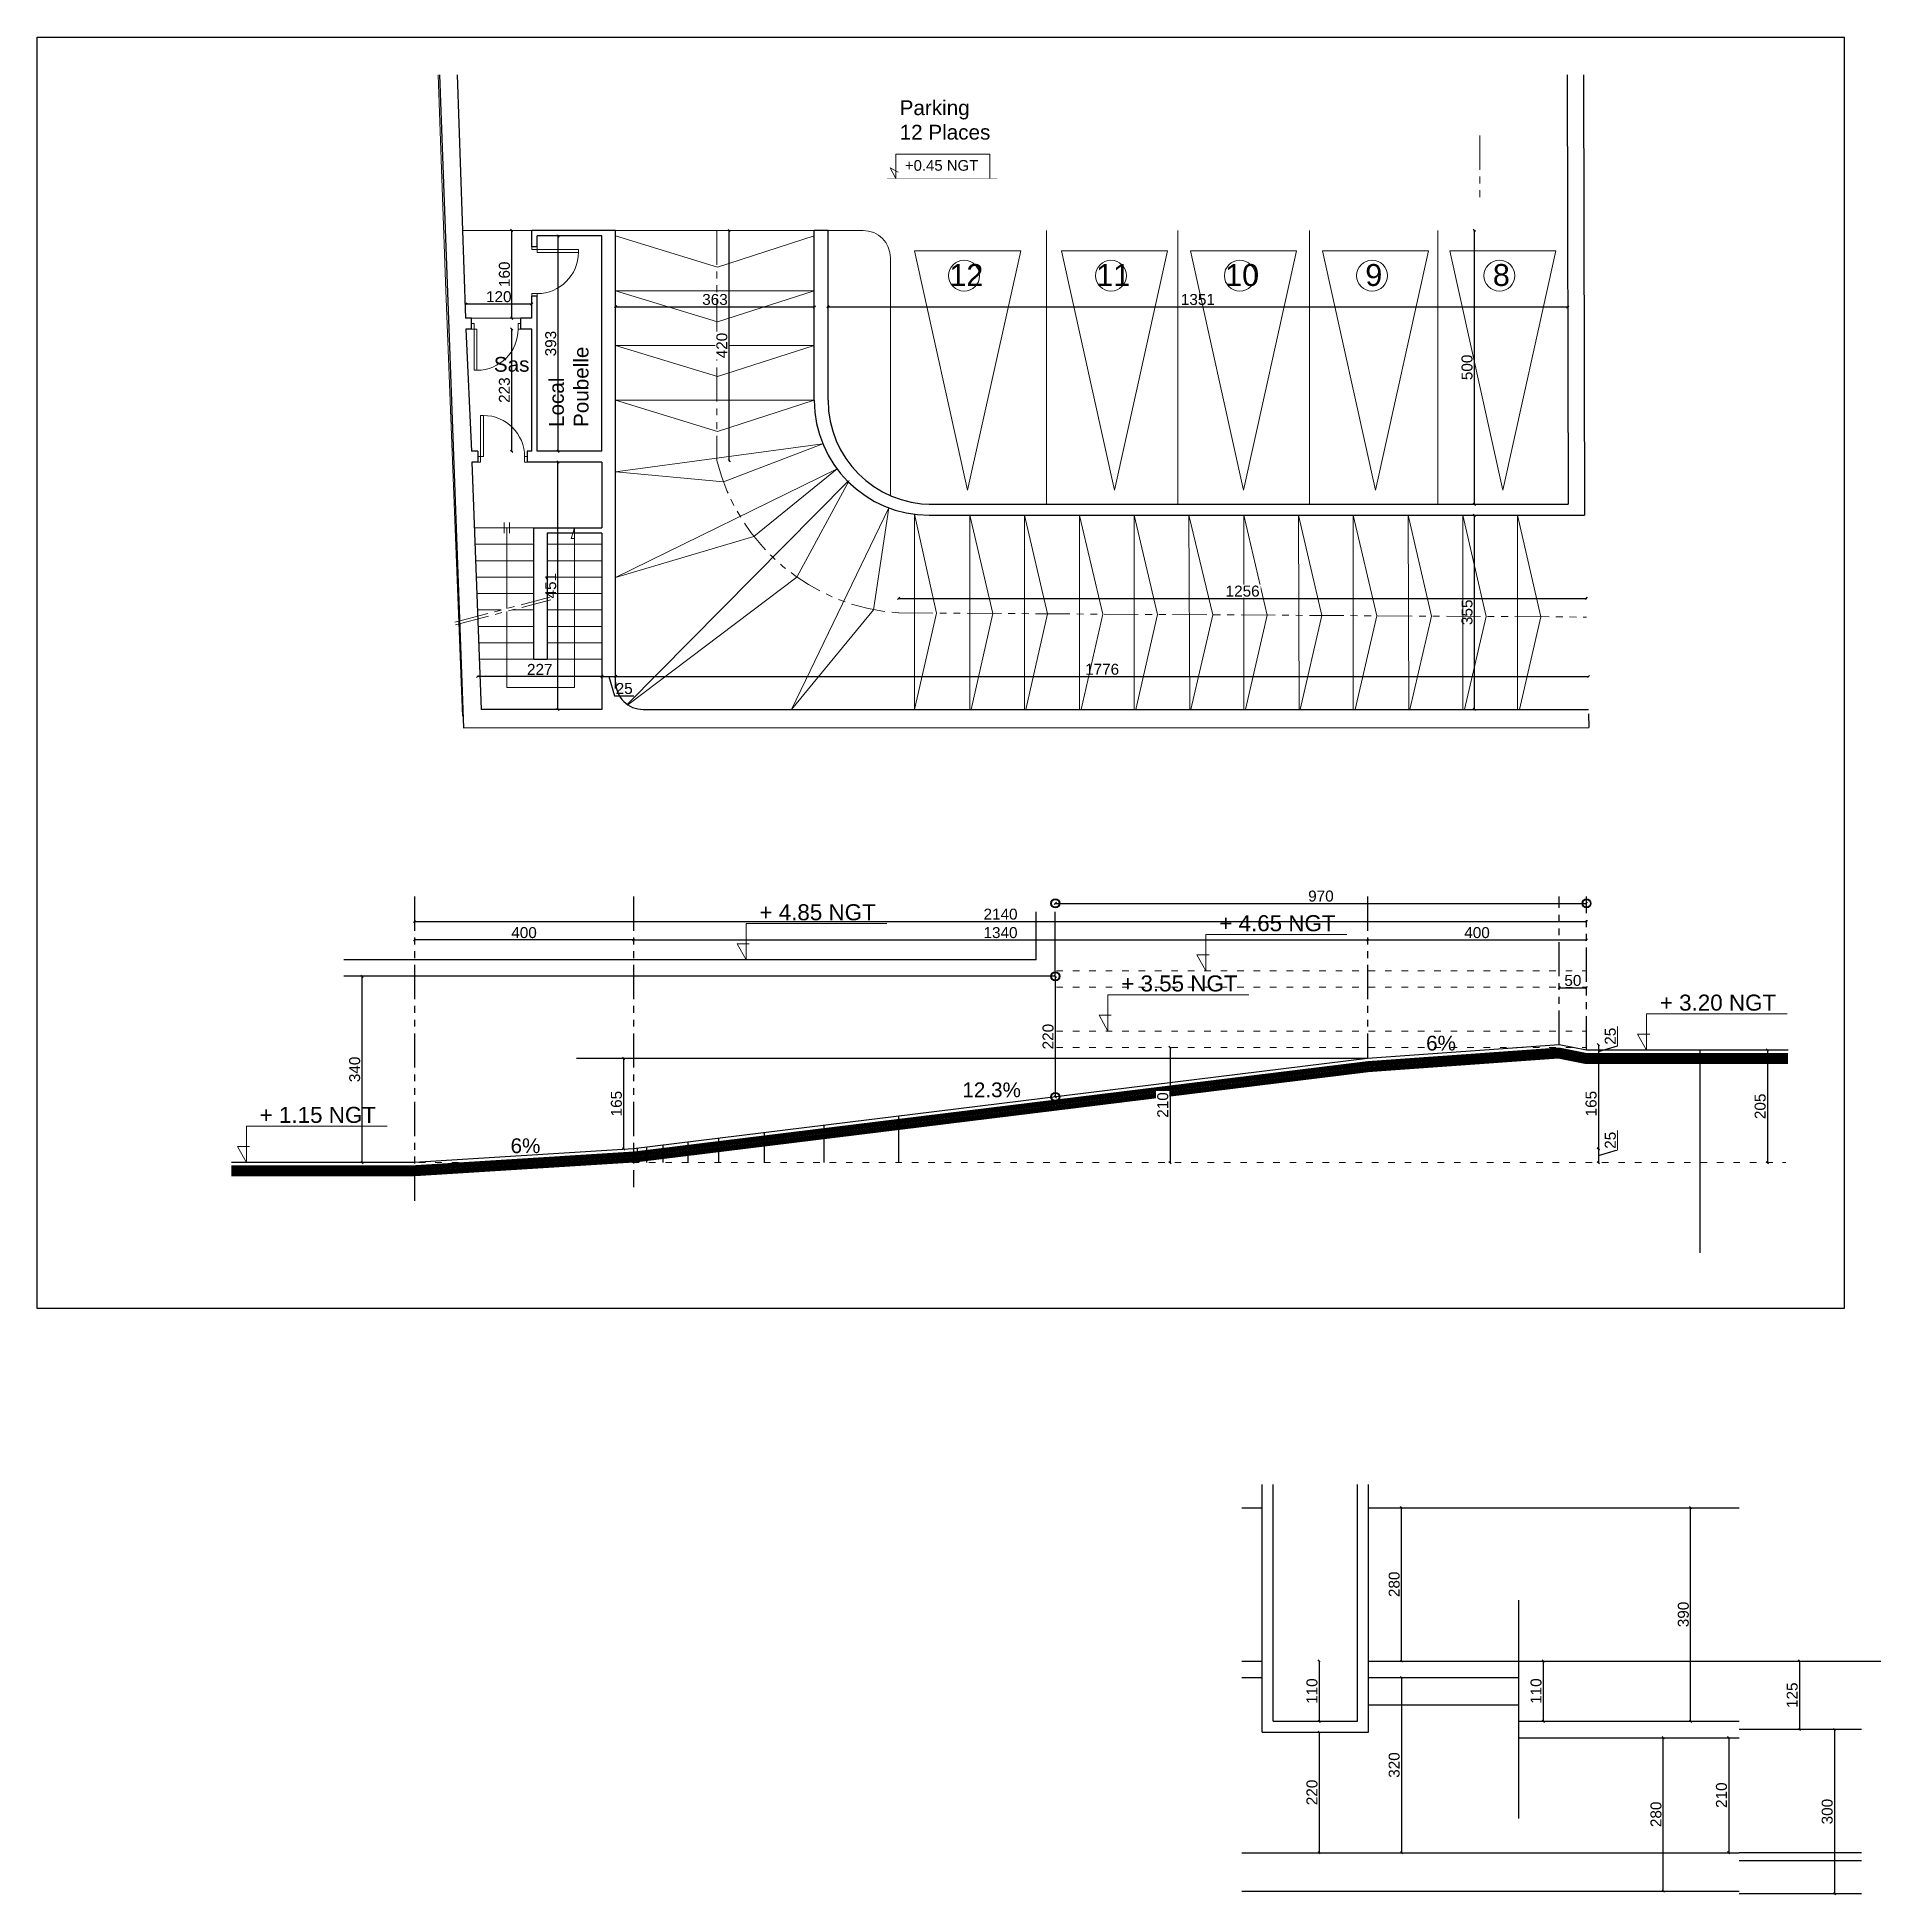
# Model space of a CAD drawing. Header units: millimetres. Extents: x 2804 to 3317, y 6834 to 7064.
# Drawn here: x 2933.82 to 2967.48, y 6837.51 to 6871.43 of the extents above; entities that cross this region are included whole.
import ezdxf

# ---------------------------------------------------------------- set-up
doc = ezdxf.new("R2010")
doc.units = ezdxf.units.MM
doc.header["$PDMODE"] = 1
doc.linetypes.add('ACAD_ISO03W100', pattern=[30, 12, -18])
doc.linetypes.add('PHANTOM2', pattern=[1.25, 0.625, -0.125, 0.125, -0.125, 0.125, -0.125])
for name, color, linetype, lineweight in [('cotation', 3, 'Continuous', 30), ('Murs', 11, 'Continuous', 40), ('PORT-FEN', 2, 'Continuous', 0), ('structure grt', 150, 'Continuous', 0), ('texte', 3, 'Continuous', 9), ('zin fin', 6, 'Continuous', 9), ('Zin inter', 80, 'ACAD_ISO03W100', 5), ('zin menuiserie', 150, 'Continuous', 5), ('Zin mur', 30, 'Continuous', 30)]:
    doc.layers.add(name, color=color, linetype=linetype, lineweight=lineweight)
doc.layers.add('zin texte', color=33, linetype='Continuous')
doc.styles.add('ARIAL', font='arial.ttf')
doc.styles.get("Standard").update_dxf_attribs({"font": 'arial.ttf'})
doc.dimstyles.new('cotation 100', dxfattribs={"dimtxt": 0.2, "dimasz": 0.04, "dimexe": 0, "dimexo": 0, "dimgap": 0.03, "dimtad": 1, "dimdec": 0, "dimlfac": 100, "dimdsep": 46, "dimtxsty": 'ARIAL', "dimblk": 'OBLIQUE', "dimcen": 0.09, "dimse1": 1, "dimse2": 1, "dimclrd": 256, "dimclre": 256, "dimclrt": 256, "dimadec": 3, "dimazin": 2, "dimtfac": 1, "dimtdec": 0, "dimtofl": 0, "dimtmove": 1, "dimatfit": 3, "dimfxl": 0, "dimtolj": 1, "dimtzin": 0, "dimlwd": -1, "dimlwe": -1, "dimarcsym": 0})

msp = doc.modelspace()

# ---------------------------------------------------------------- texts
at = {"layer": 'structure grt', "ltscale": 0.5, "attachment_point": 1}
for s, insert, char_height, width in [('{\\C1;+0.45 NGT}', (2949.662, 6869.187), 0.195, 13.74632), ('{\\C1;+ 3.20 NGT}', (2963.446, 6853.948), 0.2925, 20.61948), ('{\\C1;+ 1.15 NGT}', (2937.882, 6851.898), 0.2925, 20.61948)]:
    msp.add_mtext(s, dxfattribs=dict(at, insert=insert, char_height=char_height, width=width))
at = {"layer": 'zin fin', "char_height": 0.4, "attachment_point": 1}
for s, insert in [('12', (2950.473, 6867.288)), ('11', (2953.154, 6867.288)), ('10', (2955.508, 6867.288)), ('9', (2958.068, 6867.288)), ('8', (2960.397, 6867.288))]:
    msp.add_mtext_dynamic_manual_height_columns(s, width=1.39188, gutter_width=12.5, heights=[0], dxfattribs=dict(at, insert=insert))
at = {"layer": 'zin texte', "char_height": 0.27, "attachment_point": 1}
for s, insert in [('Parking', (2949.566, 6870.278)), ('12 Places', (2949.566, 6869.831)), ('Sas', (2942.157, 6865.592))]:
    msp.add_mtext_dynamic_manual_height_columns(s, width=34.10317, gutter_width=12.5, heights=[0], dxfattribs=dict(at, insert=insert))
at = {"layer": 'zin texte', "insert": (2943.165, 6864.313), "char_height": 0.27, "attachment_point": 1, "rotation": 90}
msp.add_mtext_dynamic_manual_height_columns('Local \\PPoubelle', width=34.10317, gutter_width=12.5, heights=[0], dxfattribs=at)

# ---------------------------------------------------------------- blocks, each defined once
blk = doc.blocks.new('_Oblique')
at = {"color": 0, "linetype": 'ByBlock', "lineweight": -2}
blk.add_line((-0.5, -0.5), (0.5, 0.5), dxfattribs=at)
blk = doc.blocks.new('*D544')
at = {"layer": 'cotation', "transparency": 16777216}
blk.add_line((2940.708, 6855.284), (2962.108, 6855.284), dxfattribs=at)
at = {"layer": 'Defpoints', "color": 0, "transparency": 16777216}
for p in [(2962.108, 6855.284), (2940.708, 6852.932), (2962.108, 6852.932)]:
    blk.add_point(p, dxfattribs=at)
at = {"layer": 'cotation', "transparency": 16777216, "xscale": 0.04, "yscale": 0.04, "zscale": 0.04, "rotation": 180}
blk.add_blockref('_Oblique', (2940.708, 6855.284), dxfattribs=at)
at = {"layer": 'cotation', "transparency": 16777216, "xscale": 0.04, "yscale": 0.04, "zscale": 0.04}
blk.add_blockref('_Oblique', (2962.108, 6855.284), dxfattribs=at)
at = {"layer": 'cotation', "transparency": 16777216, "insert": (2951.408, 6855.416), "char_height": 0.2, "attachment_point": 5, "style": 'ARIAL', "bg_fill": 3, "box_fill_scale": 1.1, "bg_fill_color": 256, "bg_fill_true_color": 13158600, "bg_fill_transparency": 0}
blk.add_mtext('\\A1;2140', dxfattribs=at)
blk = doc.blocks.new('*D545')
at = {"layer": 'cotation', "transparency": 16777216}
blk.add_line((2952.408, 6854.282), (2952.408, 6852.08), dxfattribs=at)
at = {"layer": 'Defpoints', "color": 0, "transparency": 16777216}
for p in [(2952.408, 6854.282), (2952.408, 6852.08), (2952.408, 6852.08)]:
    blk.add_point(p, dxfattribs=at)
at = {"layer": 'cotation', "transparency": 16777216, "xscale": 0.04, "yscale": 0.04, "zscale": 0.04}
for p, rotation in [((2952.408, 6854.282), 90), ((2952.408, 6852.08), 270)]:
    blk.add_blockref('_Oblique', p, dxfattribs=dict(at, rotation=rotation))
at = {"layer": 'cotation', "transparency": 16777216, "insert": (2952.276, 6853.181), "char_height": 0.2, "attachment_point": 5, "rotation": 90, "style": 'ARIAL', "bg_fill": 3, "box_fill_scale": 1.1, "bg_fill_color": 256, "bg_fill_true_color": 13158600, "bg_fill_transparency": 0}
blk.add_mtext('\\A1;220', dxfattribs=at)
blk = doc.blocks.new('*D546')
at = {"layer": 'cotation', "transparency": 16777216}
blk.add_line((2944.708, 6854.947), (2958.108, 6854.947), dxfattribs=at)
at = {"layer": 'Defpoints', "color": 0, "transparency": 16777216}
for p in [(2958.108, 6854.947), (2958.108, 6852.782), (2944.708, 6850.732)]:
    blk.add_point(p, dxfattribs=at)
at = {"layer": 'cotation', "transparency": 16777216, "xscale": 0.04, "yscale": 0.04, "zscale": 0.04, "rotation": 180}
blk.add_blockref('_Oblique', (2944.708, 6854.947), dxfattribs=at)
at = {"layer": 'cotation', "transparency": 16777216, "xscale": 0.04, "yscale": 0.04, "zscale": 0.04}
blk.add_blockref('_Oblique', (2958.108, 6854.947), dxfattribs=at)
at = {"layer": 'cotation', "transparency": 16777216, "insert": (2951.408, 6855.079), "char_height": 0.2, "attachment_point": 5, "style": 'ARIAL', "bg_fill": 3, "box_fill_scale": 1.1, "bg_fill_color": 256, "bg_fill_true_color": 13158600, "bg_fill_transparency": 0}
blk.add_mtext('\\A1;1340', dxfattribs=at)
blk = doc.blocks.new('*D547')
at = {"layer": 'cotation', "transparency": 16777216}
blk.add_line((2958.108, 6854.947), (2962.108, 6854.947), dxfattribs=at)
at = {"layer": 'Defpoints', "color": 0, "transparency": 16777216}
for p in [(2962.108, 6854.947), (2958.108, 6852.782), (2962.108, 6852.932)]:
    blk.add_point(p, dxfattribs=at)
at = {"layer": 'cotation', "transparency": 16777216, "xscale": 0.04, "yscale": 0.04, "zscale": 0.04, "rotation": 180}
blk.add_blockref('_Oblique', (2958.108, 6854.947), dxfattribs=at)
at = {"layer": 'cotation', "transparency": 16777216, "xscale": 0.04, "yscale": 0.04, "zscale": 0.04}
blk.add_blockref('_Oblique', (2962.108, 6854.947), dxfattribs=at)
at = {"layer": 'cotation', "transparency": 16777216, "insert": (2960.108, 6855.079), "char_height": 0.2, "attachment_point": 5, "style": 'ARIAL', "bg_fill": 3, "box_fill_scale": 1.1, "bg_fill_color": 256, "bg_fill_true_color": 13158600, "bg_fill_transparency": 0}
blk.add_mtext('\\A1;400', dxfattribs=at)
blk = doc.blocks.new('*D548')
at = {"layer": 'cotation', "transparency": 16777216}
blk.add_line((2944.708, 6854.947), (2940.708, 6854.947), dxfattribs=at)
at = {"layer": 'Defpoints', "color": 0, "transparency": 16777216}
for p in [(2940.708, 6854.947), (2940.708, 6850.732), (2944.708, 6850.732)]:
    blk.add_point(p, dxfattribs=at)
at = {"layer": 'cotation', "transparency": 16777216, "xscale": 0.04, "yscale": 0.04, "zscale": 0.04, "rotation": 180}
blk.add_blockref('_Oblique', (2940.708, 6854.947), dxfattribs=at)
at = {"layer": 'cotation', "transparency": 16777216, "xscale": 0.04, "yscale": 0.04, "zscale": 0.04}
blk.add_blockref('_Oblique', (2944.708, 6854.947), dxfattribs=at)
at = {"layer": 'cotation', "transparency": 16777216, "insert": (2942.708, 6855.079), "char_height": 0.2, "attachment_point": 5, "style": 'ARIAL', "bg_fill": 3, "box_fill_scale": 1.1, "bg_fill_color": 256, "bg_fill_true_color": 13158600, "bg_fill_transparency": 0}
blk.add_mtext('\\A1;400', dxfattribs=at)
blk = doc.blocks.new('*D549')
at = {"layer": 'cotation', "transparency": 16777216}
blk.add_line((2962.323, 6852.782), (2962.323, 6851.132), dxfattribs=at)
at = {"layer": 'Defpoints', "color": 0, "transparency": 16777216}
for p in [(2958.108, 6852.782), (2944.708, 6851.132), (2962.323, 6851.132)]:
    blk.add_point(p, dxfattribs=at)
at = {"layer": 'cotation', "transparency": 16777216, "xscale": 0.04, "yscale": 0.04, "zscale": 0.04}
for p, rotation in [((2962.323, 6852.782), 90), ((2962.323, 6851.132), 270)]:
    blk.add_blockref('_Oblique', p, dxfattribs=dict(at, rotation=rotation))
at = {"layer": 'cotation', "transparency": 16777216, "insert": (2962.191, 6851.957), "char_height": 0.2, "attachment_point": 5, "rotation": 90, "style": 'ARIAL', "bg_fill": 3, "box_fill_scale": 1.1, "bg_fill_color": 256, "bg_fill_true_color": 13158600, "bg_fill_transparency": 0}
blk.add_mtext('\\A1;165', dxfattribs=at)
blk = doc.blocks.new('*D550')
at = {"layer": 'cotation', "transparency": 16777216}
for p, q in [((2962.674, 6853.013), (2962.674, 6853.364)), ((2962.323, 6853.032), (2962.323, 6852.782)), ((2962.323, 6852.907), (2962.674, 6853.013))]:
    blk.add_line(p, q, dxfattribs=at)
at = {"layer": 'Defpoints', "color": 0, "transparency": 16777216}
for p in [(2961.608, 6853.032), (2958.108, 6852.782), (2962.323, 6852.782)]:
    blk.add_point(p, dxfattribs=at)
at = {"layer": 'cotation', "transparency": 16777216, "xscale": 0.04, "yscale": 0.04, "zscale": 0.04, "rotation": 270}
blk.add_blockref('_Oblique', (2962.323, 6852.782), dxfattribs=at)
at = {"layer": 'cotation', "transparency": 16777216, "insert": (2962.542, 6853.188), "char_height": 0.2, "attachment_point": 5, "rotation": 90, "style": 'ARIAL', "bg_fill": 3, "box_fill_scale": 1.1, "bg_fill_color": 256, "bg_fill_true_color": 13158600, "bg_fill_transparency": 0}
blk.add_mtext('\\A1;25', dxfattribs=at)
at = {"layer": 'cotation', "transparency": 16777216, "xscale": 0.04, "yscale": 0.04, "zscale": 0.04, "rotation": 90}
blk.add_blockref('_Oblique', (2962.323, 6853.032), dxfattribs=at)
blk = doc.blocks.new('*D551')
at = {"layer": 'cotation', "transparency": 16777216}
for p, q in [((2962.674, 6851.113), (2962.674, 6851.464)), ((2962.323, 6851.132), (2962.323, 6850.882)), ((2962.323, 6851.007), (2962.674, 6851.113))]:
    blk.add_line(p, q, dxfattribs=at)
at = {"layer": 'Defpoints', "color": 0, "transparency": 16777216}
for p in [(2944.708, 6851.132), (2940.708, 6850.882), (2962.323, 6850.882)]:
    blk.add_point(p, dxfattribs=at)
at = {"layer": 'cotation', "transparency": 16777216, "xscale": 0.04, "yscale": 0.04, "zscale": 0.04, "rotation": 270}
blk.add_blockref('_Oblique', (2962.323, 6850.882), dxfattribs=at)
at = {"layer": 'cotation', "transparency": 16777216, "insert": (2962.542, 6851.288), "char_height": 0.2, "attachment_point": 5, "rotation": 90, "style": 'ARIAL', "bg_fill": 3, "box_fill_scale": 1.1, "bg_fill_color": 256, "bg_fill_true_color": 13158600, "bg_fill_transparency": 0}
blk.add_mtext('\\A1;25', dxfattribs=at)
at = {"layer": 'cotation', "transparency": 16777216, "xscale": 0.04, "yscale": 0.04, "zscale": 0.04, "rotation": 90}
blk.add_blockref('_Oblique', (2962.323, 6851.132), dxfattribs=at)
blk = doc.blocks.new('*D552')
at = {"layer": 'cotation', "transparency": 16777216}
blk.add_line((2954.503, 6852.982), (2954.503, 6850.882), dxfattribs=at)
at = {"layer": 'Defpoints', "color": 0, "transparency": 16777216}
for p in [(2954.233, 6852.982), (2954.233, 6850.882), (2954.503, 6850.882)]:
    blk.add_point(p, dxfattribs=at)
at = {"layer": 'cotation', "transparency": 16777216, "xscale": 0.04, "yscale": 0.04, "zscale": 0.04}
for p, rotation in [((2954.503, 6852.982), 90), ((2954.503, 6850.882), 270)]:
    blk.add_blockref('_Oblique', p, dxfattribs=dict(at, rotation=rotation))
at = {"layer": 'cotation', "transparency": 16777216, "insert": (2954.371, 6851.932), "char_height": 0.2, "attachment_point": 5, "rotation": 90, "style": 'ARIAL', "bg_fill": 3, "box_fill_scale": 1.1, "bg_fill_color": 256, "bg_fill_true_color": 13158600, "bg_fill_transparency": 0}
blk.add_mtext('\\A1;210', dxfattribs=at)
blk = doc.blocks.new('*D553')
at = {"layer": 'cotation', "transparency": 16777216}
blk.add_line((2961.608, 6854.073), (2962.108, 6854.073), dxfattribs=at)
at = {"layer": 'Defpoints', "color": 0, "transparency": 16777216}
for p in [(2961.608, 6853.282), (2962.108, 6853.282)]:
    blk.add_point(p, dxfattribs=at)
at = {"layer": 'cotation', "transparency": 16777216, "xscale": 0.04, "yscale": 0.04, "zscale": 0.04, "rotation": 180}
blk.add_blockref('_Oblique', (2961.608, 6854.073), dxfattribs=at)
at = {"layer": 'cotation', "transparency": 16777216, "xscale": 0.04, "yscale": 0.04, "zscale": 0.04}
blk.add_blockref('_Oblique', (2962.108, 6854.073), dxfattribs=at)
at = {"layer": 'cotation', "transparency": 16777216, "insert": (2961.858, 6854.205), "char_height": 0.2, "attachment_point": 5, "style": 'ARIAL', "bg_fill": 3, "box_fill_scale": 1.1, "bg_fill_color": 256, "bg_fill_true_color": 13158600, "bg_fill_transparency": 0}
blk.add_mtext('\\A1;50', dxfattribs=at)
at = {"layer": 'Defpoints', "color": 0, "transparency": 16777216}
blk.add_point((2962.108, 6854.073), dxfattribs=at)
blk = doc.blocks.new('P90')
at = {"ltscale": 0.005}
for p, q in [((-50, 752), (-100, 752)), ((-100, 752), (-100, 0)), ((-50, 0), (-50, 752)), ((-900, -100), (-900, 0)), ((-900, 0), (-850, 0)), ((-850, 0), (-850, -100)), ((-100, 0), (-50, 0)), ((-50, 0), (0, 0)), ((-50, -100), (-50, 0)), ((0, 0), (0, -100)), ((-850, -100), (-900, -100)), ((0, -100), (-50, -100))]:
    blk.add_line(p, q, dxfattribs=at)
blk.add_arc((-100, 0), 752, 90, 180, dxfattribs=at)
blk = doc.blocks.new('*D554')
at = {"layer": 'cotation', "transparency": 16777216}
blk.add_line((2960.058, 6867.901), (2960.058, 6862.901), dxfattribs=at)
at = {"layer": 'Defpoints', "color": 0, "transparency": 16777216}
for p in [(2961.42, 6867.901), (2960.058, 6862.901), (2961.321, 6862.901)]:
    blk.add_point(p, dxfattribs=at)
at = {"layer": 'cotation', "transparency": 16777216, "xscale": 0.04, "yscale": 0.04, "zscale": 0.04}
for p, rotation in [((2960.058, 6867.901), 90), ((2960.058, 6862.901), 270)]:
    blk.add_blockref('_Oblique', p, dxfattribs=dict(at, rotation=rotation))
at = {"layer": 'cotation', "transparency": 16777216, "insert": (2959.926, 6865.401), "char_height": 0.2, "attachment_point": 5, "rotation": 90, "style": 'ARIAL'}
blk.add_mtext('\\A1;500', dxfattribs=at)
blk = doc.blocks.new('*D555')
at = {"layer": 'cotation', "transparency": 16777216}
blk.add_line((2960.058, 6862.701), (2960.058, 6859.156), dxfattribs=at)
at = {"layer": 'Defpoints', "color": 0, "transparency": 16777216}
for p in [(2961.335, 6862.701), (2960.058, 6859.156), (2961.096, 6859.156)]:
    blk.add_point(p, dxfattribs=at)
at = {"layer": 'cotation', "transparency": 16777216, "xscale": 0.04, "yscale": 0.04, "zscale": 0.04}
for p, rotation in [((2960.058, 6862.701), 90), ((2960.058, 6859.156), 270)]:
    blk.add_blockref('_Oblique', p, dxfattribs=dict(at, rotation=rotation))
at = {"layer": 'cotation', "transparency": 16777216, "insert": (2959.926, 6860.929), "char_height": 0.2, "attachment_point": 5, "rotation": 90, "style": 'ARIAL'}
blk.add_mtext('\\A1;355', dxfattribs=at)
blk = doc.blocks.new('*D556')
at = {"layer": 'cotation', "transparency": 16777216}
blk.add_line((2944.131, 6859.756), (2941.859, 6859.756), dxfattribs=at)
at = {"layer": 'Defpoints', "color": 0, "transparency": 16777216}
for p in [(2941.859, 6860.984), (2944.131, 6861.07), (2941.859, 6859.756)]:
    blk.add_point(p, dxfattribs=at)
at = {"layer": 'cotation', "transparency": 16777216, "xscale": 0.04, "yscale": 0.04, "zscale": 0.04, "rotation": 180}
blk.add_blockref('_Oblique', (2941.859, 6859.756), dxfattribs=at)
at = {"layer": 'cotation', "transparency": 16777216, "xscale": 0.04, "yscale": 0.04, "zscale": 0.04}
blk.add_blockref('_Oblique', (2944.131, 6859.756), dxfattribs=at)
at = {"layer": 'cotation', "transparency": 16777216, "insert": (2942.995, 6859.887), "char_height": 0.2, "attachment_point": 5, "style": 'ARIAL'}
blk.add_mtext('\\A1;227', dxfattribs=at)
blk = doc.blocks.new('*D557')
at = {"layer": 'cotation', "transparency": 16777216}
blk.add_line((2943.328, 6859.156), (2943.328, 6863.671), dxfattribs=at)
at = {"layer": 'Defpoints', "color": 0, "transparency": 16777216}
for p in [(2943.328, 6863.671), (2944.112, 6863.671), (2944.112, 6859.156)]:
    blk.add_point(p, dxfattribs=at)
at = {"layer": 'cotation', "transparency": 16777216, "xscale": 0.04, "yscale": 0.04, "zscale": 0.04}
for p, rotation in [((2943.328, 6863.671), 90), ((2943.328, 6859.156), 270)]:
    blk.add_blockref('_Oblique', p, dxfattribs=dict(at, rotation=rotation))
at = {"layer": 'cotation', "transparency": 16777216, "insert": (2943.196, 6861.414), "char_height": 0.2, "attachment_point": 5, "rotation": 90, "style": 'ARIAL'}
blk.add_mtext('\\A1;451', dxfattribs=at)
blk = doc.blocks.new('*D559')
at = {"layer": 'cotation', "transparency": 16777216}
blk.add_line((2942.483, 6866.301), (2942.483, 6867.901), dxfattribs=at)
at = {"layer": 'Defpoints', "color": 0, "transparency": 16777216}
for p in [(2942.483, 6867.901), (2943.347, 6867.901), (2943.252, 6866.301)]:
    blk.add_point(p, dxfattribs=at)
at = {"layer": 'cotation', "transparency": 16777216, "xscale": 0.04, "yscale": 0.04, "zscale": 0.04}
for p, rotation in [((2942.483, 6867.901), 90), ((2942.483, 6866.301), 270)]:
    blk.add_blockref('_Oblique', p, dxfattribs=dict(at, rotation=rotation))
at = {"layer": 'cotation', "transparency": 16777216, "insert": (2942.35, 6867.101), "char_height": 0.2, "attachment_point": 5, "rotation": 90, "style": 'ARIAL'}
blk.add_mtext('\\A1;160', dxfattribs=at)
blk = doc.blocks.new('*D562')
at = {"layer": 'cotation', "transparency": 16777216}
blk.add_line((2948.258, 6866.508), (2961.764, 6866.508), dxfattribs=at)
at = {"layer": 'Defpoints', "color": 0, "transparency": 16777216}
for p in [(2961.764, 6866.508), (2961.764, 6866.263), (2948.258, 6866.093)]:
    blk.add_point(p, dxfattribs=at)
at = {"layer": 'cotation', "transparency": 16777216, "xscale": 0.04, "yscale": 0.04, "zscale": 0.04, "rotation": 180}
blk.add_blockref('_Oblique', (2948.258, 6866.508), dxfattribs=at)
at = {"layer": 'cotation', "transparency": 16777216, "xscale": 0.04, "yscale": 0.04, "zscale": 0.04}
blk.add_blockref('_Oblique', (2961.764, 6866.508), dxfattribs=at)
at = {"layer": 'cotation', "transparency": 16777216, "insert": (2955.011, 6866.64), "char_height": 0.2, "attachment_point": 5, "style": 'ARIAL'}
blk.add_mtext('\\A1;1351', dxfattribs=at)
blk = doc.blocks.new('*D558')
at = {"layer": 'cotation', "transparency": 16777216}
blk.add_line((2942.483, 6863.871), (2942.483, 6866.101), dxfattribs=at)
at = {"layer": 'Defpoints', "color": 0, "transparency": 16777216}
for p in [(2942.483, 6866.101), (2943.389, 6866.101), (2943.448, 6863.871)]:
    blk.add_point(p, dxfattribs=at)
at = {"layer": 'cotation', "transparency": 16777216, "xscale": 0.04, "yscale": 0.04, "zscale": 0.04}
for p, rotation in [((2942.483, 6866.101), 90), ((2942.483, 6863.871), 270)]:
    blk.add_blockref('_Oblique', p, dxfattribs=dict(at, rotation=rotation))
at = {"layer": 'cotation', "transparency": 16777216, "insert": (2942.35, 6864.986), "char_height": 0.2, "attachment_point": 5, "rotation": 90, "style": 'ARIAL'}
blk.add_mtext('\\A1;223', dxfattribs=at)
blk = doc.blocks.new('*D561')
at = {"layer": 'cotation', "transparency": 16777216}
blk.add_line((2944.381, 6866.508), (2948.008, 6866.508), dxfattribs=at)
at = {"layer": 'Defpoints', "color": 0, "transparency": 16777216}
for p in [(2948.008, 6866.508), (2944.381, 6866.113), (2948.008, 6866.098)]:
    blk.add_point(p, dxfattribs=at)
at = {"layer": 'cotation', "transparency": 16777216, "xscale": 0.04, "yscale": 0.04, "zscale": 0.04, "rotation": 180}
blk.add_blockref('_Oblique', (2944.381, 6866.508), dxfattribs=at)
at = {"layer": 'cotation', "transparency": 16777216, "xscale": 0.04, "yscale": 0.04, "zscale": 0.04}
blk.add_blockref('_Oblique', (2948.008, 6866.508), dxfattribs=at)
at = {"layer": 'cotation', "transparency": 16777216, "insert": (2946.194, 6866.64), "char_height": 0.2, "attachment_point": 5, "style": 'ARIAL'}
blk.add_mtext('\\A1;363', dxfattribs=at)
blk = doc.blocks.new('*D560')
at = {"layer": 'cotation', "transparency": 16777216}
blk.add_line((2941.646, 6866.559), (2942.848, 6866.559), dxfattribs=at)
at = {"layer": 'Defpoints', "color": 0, "transparency": 16777216}
for p in [(2942.848, 6866.559), (2942.848, 6866.301), (2941.646, 6866.101)]:
    blk.add_point(p, dxfattribs=at)
at = {"layer": 'cotation', "transparency": 16777216, "xscale": 0.04, "yscale": 0.04, "zscale": 0.04, "rotation": 180}
blk.add_blockref('_Oblique', (2941.646, 6866.559), dxfattribs=at)
at = {"layer": 'cotation', "transparency": 16777216, "xscale": 0.04, "yscale": 0.04, "zscale": 0.04}
blk.add_blockref('_Oblique', (2942.848, 6866.559), dxfattribs=at)
at = {"layer": 'cotation', "transparency": 16777216, "insert": (2942.247, 6866.691), "char_height": 0.2, "attachment_point": 5, "style": 'ARIAL'}
blk.add_mtext('\\A1;120', dxfattribs=at)
blk = doc.blocks.new('*D563')
at = {"layer": 'cotation', "transparency": 16777216}
blk.add_line((2943.328, 6867.801), (2943.328, 6863.871), dxfattribs=at)
at = {"layer": 'Defpoints', "color": 0, "transparency": 16777216}
for p in [(2944.13, 6867.801), (2943.328, 6863.871), (2944.13, 6863.871)]:
    blk.add_point(p, dxfattribs=at)
at = {"layer": 'cotation', "transparency": 16777216, "xscale": 0.04, "yscale": 0.04, "zscale": 0.04}
for p, rotation in [((2943.328, 6867.801), 90), ((2943.328, 6863.871), 270)]:
    blk.add_blockref('_Oblique', p, dxfattribs=dict(at, rotation=rotation))
at = {"layer": 'cotation', "transparency": 16777216, "insert": (2943.196, 6865.836), "char_height": 0.2, "attachment_point": 5, "rotation": 90, "style": 'ARIAL'}
blk.add_mtext('\\A1;393', dxfattribs=at)
blk = doc.blocks.new('*D565')
at = {"layer": 'cotation', "transparency": 16777216}
blk.add_line((2949.549, 6861.183), (2962.108, 6861.183), dxfattribs=at)
at = {"layer": 'Defpoints', "color": 0, "transparency": 16777216}
for p in [(2962.108, 6861.183), (2949.549, 6860.918), (2962.108, 6860.842)]:
    blk.add_point(p, dxfattribs=at)
at = {"layer": 'cotation', "transparency": 16777216, "xscale": 0.04, "yscale": 0.04, "zscale": 0.04, "rotation": 180}
blk.add_blockref('_Oblique', (2949.549, 6861.183), dxfattribs=at)
at = {"layer": 'cotation', "transparency": 16777216, "xscale": 0.04, "yscale": 0.04, "zscale": 0.04}
blk.add_blockref('_Oblique', (2962.108, 6861.183), dxfattribs=at)
at = {"layer": 'cotation', "transparency": 16777216, "insert": (2955.828, 6861.315), "char_height": 0.2, "attachment_point": 5, "style": 'ARIAL', "bg_fill": 3, "box_fill_scale": 1.1, "bg_fill_color": 256, "bg_fill_true_color": 13158600, "bg_fill_transparency": 0}
blk.add_mtext('\\A1;1256', dxfattribs=at)
blk = doc.blocks.new('*D566')
at = {"layer": 'cotation', "transparency": 16777216}
blk.add_line((2946.454, 6863.698), (2946.454, 6867.901), dxfattribs=at)
at = {"layer": 'Defpoints', "color": 0, "transparency": 16777216}
for p in [(2946.231, 6867.901), (2946.454, 6867.901), (2946.231, 6863.698)]:
    blk.add_point(p, dxfattribs=at)
at = {"layer": 'cotation', "transparency": 16777216, "xscale": 0.04, "yscale": 0.04, "zscale": 0.04}
for p, rotation in [((2946.454, 6867.901), 90), ((2946.454, 6863.698), 270)]:
    blk.add_blockref('_Oblique', p, dxfattribs=dict(at, rotation=rotation))
at = {"layer": 'cotation', "transparency": 16777216, "insert": (2946.321, 6865.8), "char_height": 0.2, "attachment_point": 5, "rotation": 90, "style": 'ARIAL', "bg_fill": 3, "box_fill_scale": 1.1, "bg_fill_color": 256, "bg_fill_true_color": 13158600, "bg_fill_transparency": 0}
blk.add_mtext('\\A1;420', dxfattribs=at)
blk = doc.blocks.new('*D567')
at = {"layer": 'cotation', "transparency": 16777216}
for p, q in [((2944.131, 6859.756), (2944.381, 6859.756)), ((2944.256, 6859.756), (2944.361, 6859.405)), ((2944.361, 6859.405), (2944.713, 6859.405))]:
    blk.add_line(p, q, dxfattribs=at)
at = {"layer": 'Defpoints', "color": 0, "transparency": 16777216}
for p in [(2944.131, 6861.07), (2944.381, 6860.174), (2944.381, 6859.756)]:
    blk.add_point(p, dxfattribs=at)
at = {"layer": 'cotation', "transparency": 16777216, "xscale": 0.04, "yscale": 0.04, "zscale": 0.04, "rotation": 180}
blk.add_blockref('_Oblique', (2944.131, 6859.756), dxfattribs=at)
at = {"layer": 'cotation', "transparency": 16777216, "xscale": 0.04, "yscale": 0.04, "zscale": 0.04}
blk.add_blockref('_Oblique', (2944.381, 6859.756), dxfattribs=at)
at = {"layer": 'cotation', "transparency": 16777216, "insert": (2944.537, 6859.537), "char_height": 0.2, "attachment_point": 5, "style": 'ARIAL'}
blk.add_mtext('\\A1;25', dxfattribs=at)
blk = doc.blocks.new('*D568')
at = {"layer": 'cotation', "transparency": 16777216}
blk.add_line((2944.381, 6859.756), (2962.144, 6859.756), dxfattribs=at)
at = {"layer": 'Defpoints', "color": 0, "transparency": 16777216}
for p in [(2944.381, 6860.174), (2962.144, 6859.756), (2962.144, 6859.156)]:
    blk.add_point(p, dxfattribs=at)
at = {"layer": 'cotation', "transparency": 16777216, "xscale": 0.04, "yscale": 0.04, "zscale": 0.04, "rotation": 180}
blk.add_blockref('_Oblique', (2944.381, 6859.756), dxfattribs=at)
at = {"layer": 'cotation', "transparency": 16777216, "xscale": 0.04, "yscale": 0.04, "zscale": 0.04}
blk.add_blockref('_Oblique', (2962.144, 6859.756), dxfattribs=at)
at = {"layer": 'cotation', "transparency": 16777216, "insert": (2953.263, 6859.888), "char_height": 0.2, "attachment_point": 5, "style": 'ARIAL'}
blk.add_mtext('\\A1;1776', dxfattribs=at)
blk = doc.blocks.new('*D569')
at = {"layer": 'cotation', "transparency": 16777216}
blk.add_line((2952.408, 6855.614), (2962.108, 6855.614), dxfattribs=at)
at = {"layer": 'Defpoints', "color": 0, "transparency": 16777216}
for p in [(2952.408, 6855.459), (2962.108, 6855.614), (2962.108, 6855.459)]:
    blk.add_point(p, dxfattribs=at)
at = {"layer": 'cotation', "transparency": 16777216, "xscale": 0.04, "yscale": 0.04, "zscale": 0.04, "rotation": 180}
blk.add_blockref('_Oblique', (2952.408, 6855.614), dxfattribs=at)
at = {"layer": 'cotation', "transparency": 16777216, "xscale": 0.04, "yscale": 0.04, "zscale": 0.04}
blk.add_blockref('_Oblique', (2962.108, 6855.614), dxfattribs=at)
at = {"layer": 'cotation', "transparency": 16777216, "insert": (2957.258, 6855.746), "char_height": 0.2, "attachment_point": 5, "style": 'ARIAL', "bg_fill": 3, "box_fill_scale": 1.1, "bg_fill_color": 256, "bg_fill_true_color": 13158600, "bg_fill_transparency": 0}
blk.add_mtext('\\A1;970', dxfattribs=at)
blk = doc.blocks.new('*D995')
at = {"layer": 'cotation', "transparency": 16777216}
blk.add_line((2944.527, 6852.782), (2944.527, 6851.132), dxfattribs=at)
at = {"layer": 'Defpoints', "color": 0, "transparency": 16777216}
for p in [(2944.708, 6852.782), (2944.527, 6851.132), (2944.708, 6851.132)]:
    blk.add_point(p, dxfattribs=at)
at = {"layer": 'cotation', "transparency": 16777216, "xscale": 0.04, "yscale": 0.04, "zscale": 0.04}
for p, rotation in [((2944.527, 6852.782), 90), ((2944.527, 6851.132), 270)]:
    blk.add_blockref('_Oblique', p, dxfattribs=dict(at, rotation=rotation))
at = {"layer": 'cotation', "transparency": 16777216, "insert": (2944.395, 6851.957), "char_height": 0.2, "attachment_point": 5, "rotation": 90, "style": 'ARIAL'}
blk.add_mtext('\\A1;165', dxfattribs=at)
blk = doc.blocks.new('*D996')
at = {"layer": 'cotation', "transparency": 16777216}
blk.add_line((2965.41, 6852.932), (2965.41, 6850.882), dxfattribs=at)
at = {"layer": 'Defpoints', "color": 0, "transparency": 16777216}
for p in [(2965.223, 6852.932), (2965.223, 6850.882), (2965.41, 6850.882)]:
    blk.add_point(p, dxfattribs=at)
at = {"layer": 'cotation', "transparency": 16777216, "xscale": 0.04, "yscale": 0.04, "zscale": 0.04}
for p, rotation in [((2965.41, 6852.932), 90), ((2965.41, 6850.882), 270)]:
    blk.add_blockref('_Oblique', p, dxfattribs=dict(at, rotation=rotation))
at = {"layer": 'cotation', "transparency": 16777216, "insert": (2965.278, 6851.907), "char_height": 0.2, "attachment_point": 5, "rotation": 90, "style": 'ARIAL'}
blk.add_mtext('\\A1;205', dxfattribs=at)
blk = doc.blocks.new('*D997')
at = {"layer": 'cotation', "transparency": 16777216}
blk.add_line((2939.749, 6854.282), (2939.749, 6850.882), dxfattribs=at)
at = {"layer": 'Defpoints', "color": 0, "transparency": 16777216}
for p in [(2939.42, 6854.282), (2939.42, 6850.882), (2939.749, 6850.882)]:
    blk.add_point(p, dxfattribs=at)
at = {"layer": 'cotation', "transparency": 16777216, "xscale": 0.04, "yscale": 0.04, "zscale": 0.04}
for p, rotation in [((2939.749, 6854.282), 90), ((2939.749, 6850.882), 270)]:
    blk.add_blockref('_Oblique', p, dxfattribs=dict(at, rotation=rotation))
at = {"layer": 'cotation', "transparency": 16777216, "insert": (2939.617, 6852.582), "char_height": 0.2, "attachment_point": 5, "rotation": 90, "style": 'ARIAL'}
blk.add_mtext('\\A1;340', dxfattribs=at)
blk = doc.blocks.new('*D998')
at = {"layer": 'cotation', "transparency": 16777216}
blk.add_line((2963.508, 6837.579), (2963.508, 6840.379), dxfattribs=at)
at = {"layer": 'Defpoints', "color": 0, "transparency": 16777216}
for p in [(2963.508, 6840.379), (2963.916, 6840.379), (2963.916, 6837.579)]:
    blk.add_point(p, dxfattribs=at)
at = {"layer": 'cotation', "transparency": 16777216, "xscale": 0.04, "yscale": 0.04, "zscale": 0.04}
for p, rotation in [((2963.508, 6840.379), 90), ((2963.508, 6837.579), 270)]:
    blk.add_blockref('_Oblique', p, dxfattribs=dict(at, rotation=rotation))
at = {"layer": 'cotation', "transparency": 16777216, "insert": (2963.376, 6838.979), "char_height": 0.2, "attachment_point": 5, "rotation": 90, "style": 'ARIAL'}
blk.add_mtext('\\A1;280', dxfattribs=at)
blk = doc.blocks.new('*D999')
at = {"layer": 'cotation', "transparency": 16777216}
blk.add_line((2964.007, 6840.679), (2964.007, 6844.579), dxfattribs=at)
at = {"layer": 'Defpoints', "color": 0, "transparency": 16777216}
for p in [(2964.007, 6844.579), (2964.497, 6844.579), (2964.497, 6840.679)]:
    blk.add_point(p, dxfattribs=at)
at = {"layer": 'cotation', "transparency": 16777216, "xscale": 0.04, "yscale": 0.04, "zscale": 0.04}
for p, rotation in [((2964.007, 6844.579), 90), ((2964.007, 6840.679), 270)]:
    blk.add_blockref('_Oblique', p, dxfattribs=dict(at, rotation=rotation))
at = {"layer": 'cotation', "transparency": 16777216, "insert": (2963.875, 6842.629), "char_height": 0.2, "attachment_point": 5, "rotation": 90, "style": 'ARIAL'}
blk.add_mtext('\\A1;390', dxfattribs=at)
blk = doc.blocks.new('*D1000')
at = {"layer": 'cotation', "transparency": 16777216}
blk.add_line((2964.704, 6840.379), (2964.704, 6838.279), dxfattribs=at)
at = {"layer": 'Defpoints', "color": 0, "transparency": 16777216}
for p in [(2964.896, 6840.379), (2964.704, 6838.279), (2964.896, 6838.279)]:
    blk.add_point(p, dxfattribs=at)
at = {"layer": 'cotation', "transparency": 16777216, "xscale": 0.04, "yscale": 0.04, "zscale": 0.04}
for p, rotation in [((2964.704, 6840.379), 90), ((2964.704, 6838.279), 270)]:
    blk.add_blockref('_Oblique', p, dxfattribs=dict(at, rotation=rotation))
at = {"layer": 'cotation', "transparency": 16777216, "insert": (2964.572, 6839.329), "char_height": 0.2, "attachment_point": 5, "rotation": 90, "style": 'ARIAL'}
blk.add_mtext('\\A1;210', dxfattribs=at)
blk = doc.blocks.new('*D1001')
at = {"layer": 'cotation', "transparency": 16777216}
blk.add_line((2957.227, 6840.479), (2957.227, 6838.279), dxfattribs=at)
at = {"layer": 'Defpoints', "color": 0, "transparency": 16777216}
for p in [(2957.485, 6840.479), (2957.227, 6838.279), (2957.485, 6838.279)]:
    blk.add_point(p, dxfattribs=at)
at = {"layer": 'cotation', "transparency": 16777216, "xscale": 0.04, "yscale": 0.04, "zscale": 0.04}
for p, rotation in [((2957.227, 6840.479), 90), ((2957.227, 6838.279), 270)]:
    blk.add_blockref('_Oblique', p, dxfattribs=dict(at, rotation=rotation))
at = {"layer": 'cotation', "transparency": 16777216, "insert": (2957.095, 6839.379), "char_height": 0.2, "attachment_point": 5, "rotation": 90, "style": 'ARIAL'}
blk.add_mtext('\\A1;220', dxfattribs=at)
blk = doc.blocks.new('*D1002')
at = {"layer": 'cotation', "transparency": 16777216}
blk.add_line((2965.996, 6841.779), (2965.996, 6840.529), dxfattribs=at)
at = {"layer": 'Defpoints', "color": 0, "transparency": 16777216}
for p in [(2965.706, 6841.779), (2965.706, 6840.529), (2965.996, 6840.529)]:
    blk.add_point(p, dxfattribs=at)
at = {"layer": 'cotation', "transparency": 16777216, "xscale": 0.04, "yscale": 0.04, "zscale": 0.04}
for p, rotation in [((2965.996, 6841.779), 90), ((2965.996, 6840.529), 270)]:
    blk.add_blockref('_Oblique', p, dxfattribs=dict(at, rotation=rotation))
at = {"layer": 'cotation', "transparency": 16777216, "insert": (2965.863, 6841.154), "char_height": 0.2, "attachment_point": 5, "rotation": 90, "style": 'ARIAL'}
blk.add_mtext('\\A1;125', dxfattribs=at)
blk = doc.blocks.new('*D1003')
at = {"layer": 'cotation', "transparency": 16777216}
blk.add_line((2958.728, 6841.779), (2958.728, 6844.579), dxfattribs=at)
at = {"layer": 'Defpoints', "color": 0, "transparency": 16777216}
for p in [(2958.61, 6844.579), (2958.728, 6844.579), (2958.61, 6841.779)]:
    blk.add_point(p, dxfattribs=at)
at = {"layer": 'cotation', "transparency": 16777216, "xscale": 0.04, "yscale": 0.04, "zscale": 0.04}
for p, rotation in [((2958.728, 6844.579), 90), ((2958.728, 6841.779), 270)]:
    blk.add_blockref('_Oblique', p, dxfattribs=dict(at, rotation=rotation))
at = {"layer": 'cotation', "transparency": 16777216, "insert": (2958.596, 6843.179), "char_height": 0.2, "attachment_point": 5, "rotation": 90, "style": 'ARIAL'}
blk.add_mtext('\\A1;280', dxfattribs=at)
blk = doc.blocks.new('*D1004')
at = {"layer": 'cotation', "transparency": 16777216}
blk.add_line((2958.728, 6841.479), (2958.728, 6838.279), dxfattribs=at)
at = {"layer": 'Defpoints', "color": 0, "transparency": 16777216}
for p in [(2960.356, 6841.479), (2958.728, 6838.279), (2960.356, 6838.279)]:
    blk.add_point(p, dxfattribs=at)
at = {"layer": 'cotation', "transparency": 16777216, "xscale": 0.04, "yscale": 0.04, "zscale": 0.04}
for p, rotation in [((2958.728, 6841.479), 90), ((2958.728, 6838.279), 270)]:
    blk.add_blockref('_Oblique', p, dxfattribs=dict(at, rotation=rotation))
at = {"layer": 'cotation', "transparency": 16777216, "insert": (2958.596, 6839.879), "char_height": 0.2, "attachment_point": 5, "rotation": 90, "style": 'ARIAL'}
blk.add_mtext('\\A1;320', dxfattribs=at)
blk = doc.blocks.new('*D1010')
at = {"layer": 'cotation', "transparency": 16777216}
blk.add_line((2957.227, 6841.779), (2957.227, 6840.679), dxfattribs=at)
at = {"layer": 'Defpoints', "color": 0, "transparency": 16777216}
for p in [(2958.126, 6841.779), (2957.227, 6840.679), (2957.926, 6840.679)]:
    blk.add_point(p, dxfattribs=at)
at = {"layer": 'cotation', "transparency": 16777216, "xscale": 0.04, "yscale": 0.04, "zscale": 0.04}
for p, rotation in [((2957.227, 6841.779), 90), ((2957.227, 6840.679), 270)]:
    blk.add_blockref('_Oblique', p, dxfattribs=dict(at, rotation=rotation))
at = {"layer": 'cotation', "transparency": 16777216, "insert": (2957.095, 6841.229), "char_height": 0.2, "attachment_point": 5, "rotation": 90, "style": 'ARIAL'}
blk.add_mtext('\\A1;110', dxfattribs=at)
blk = doc.blocks.new('*D1011')
at = {"layer": 'cotation', "transparency": 16777216}
blk.add_line((2961.318, 6841.779), (2961.318, 6840.679), dxfattribs=at)
at = {"layer": 'Defpoints', "color": 0, "transparency": 16777216}
for p in [(2961.216, 6841.779), (2961.216, 6840.679), (2961.318, 6840.679)]:
    blk.add_point(p, dxfattribs=at)
at = {"layer": 'cotation', "transparency": 16777216, "xscale": 0.04, "yscale": 0.04, "zscale": 0.04}
for p, rotation in [((2961.318, 6841.779), 90), ((2961.318, 6840.679), 270)]:
    blk.add_blockref('_Oblique', p, dxfattribs=dict(at, rotation=rotation))
at = {"layer": 'cotation', "transparency": 16777216, "insert": (2961.186, 6841.229), "char_height": 0.2, "attachment_point": 5, "rotation": 90, "style": 'ARIAL'}
blk.add_mtext('\\A1;110', dxfattribs=at)
blk = doc.blocks.new('*D1014')
at = {"layer": 'cotation', "transparency": 16777216}
blk.add_line((2966.634, 6840.529), (2966.634, 6837.529), dxfattribs=at)
at = {"layer": 'Defpoints', "color": 0, "transparency": 16777216}
for p in [(2966.625, 6840.529), (2966.625, 6837.529), (2966.634, 6837.529)]:
    blk.add_point(p, dxfattribs=at)
at = {"layer": 'cotation', "transparency": 16777216, "xscale": 0.04, "yscale": 0.04, "zscale": 0.04}
for p, rotation in [((2966.634, 6840.529), 90), ((2966.634, 6837.529), 270)]:
    blk.add_blockref('_Oblique', p, dxfattribs=dict(at, rotation=rotation))
at = {"layer": 'cotation', "transparency": 16777216, "insert": (2966.502, 6839.029), "char_height": 0.2, "attachment_point": 5, "rotation": 90, "style": 'ARIAL'}
blk.add_mtext('\\A1;300', dxfattribs=at)

# ---------------------------------------------------------------- dimensions: what is measured, and where the dimension line sits
at = {"layer": 'cotation'}
for base, p1, p2, picture, middle in [((2942.483, 6867.901), (2943.252, 6866.301), (2943.347, 6867.901), '*D559', (2942.35, 6867.101)), ((2943.328, 6863.871), (2944.13, 6867.801), (2944.13, 6863.871), '*D563', (2943.196, 6865.836)), ((2960.058, 6862.901), (2961.42, 6867.901), (2961.321, 6862.901), '*D554', (2959.926, 6865.401)), ((2942.483, 6866.101), (2943.448, 6863.871), (2943.389, 6866.101), '*D558', (2942.35, 6864.986)), ((2943.3281, 6863.671), (2944.1123, 6859.1561), (2944.1123, 6863.671), '*D557', (2943.196, 6861.4136)), ((2960.0579, 6859.156), (2961.3353, 6862.7011), (2961.0965, 6859.156), '*D555', (2959.9257, 6860.9286)), ((2939.749, 6850.882), (2939.42, 6854.282), (2939.42, 6850.882), '*D997', (2939.617, 6852.582)), ((2965.41, 6850.882), (2965.223, 6852.932), (2965.223, 6850.882), '*D996', (2965.278, 6851.907)), ((2958.728, 6844.579), (2958.61, 6841.779), (2958.61, 6844.579), '*D1003', (2958.596, 6843.179)), ((2964.007, 6844.579), (2964.497, 6840.679), (2964.497, 6844.579), '*D999', (2963.875, 6842.629)), ((2957.227, 6840.679), (2958.126, 6841.779), (2957.926, 6840.679), '*D1010', (2957.095, 6841.229)), ((2958.728, 6838.279), (2960.356, 6841.479), (2960.356, 6838.279), '*D1004', (2958.596, 6839.879)), ((2961.318, 6840.679), (2961.216, 6841.779), (2961.216, 6840.679), '*D1011', (2961.186, 6841.229)), ((2965.996, 6840.529), (2965.706, 6841.779), (2965.706, 6840.529), '*D1002', (2965.863, 6841.154)), ((2957.227, 6838.279), (2957.485, 6840.479), (2957.485, 6838.279), '*D1001', (2957.095, 6839.379)), ((2966.634, 6837.529), (2966.625, 6840.529), (2966.625, 6837.529), '*D1014', (2966.502, 6839.029)), ((2963.508, 6840.379), (2963.916, 6837.579), (2963.916, 6840.379), '*D998', (2963.376, 6838.979)), ((2964.704, 6838.279), (2964.896, 6840.379), (2964.896, 6838.279), '*D1000', (2964.572, 6839.329))]:
    dim = msp.add_linear_dim(base=base, p1=p1, p2=p2, angle=90, dimstyle='cotation 100', dxfattribs=at)
    dim.commit()
    dim.dimension.update_dxf_attribs({"geometry": picture, "text_midpoint": middle})
for base, p1, p2, picture, middle in [((2942.848, 6866.559), (2941.646, 6866.101), (2942.848, 6866.301), '*D560', (2942.247, 6866.691)), ((2948.008, 6866.508), (2944.381, 6866.113), (2948.008, 6866.098), '*D561', (2946.194, 6866.64)), ((2961.764, 6866.508), (2948.258, 6866.093), (2961.764, 6866.263), '*D562', (2955.011, 6866.64)), ((2941.859, 6859.756), (2944.131, 6861.07), (2941.859, 6860.984), '*D556', (2942.995, 6859.887)), ((2944.381, 6859.756), (2944.131, 6861.07), (2944.381, 6860.174), '*D567', (2944.391, 6859.537)), ((2962.144, 6859.756), (2944.381, 6860.174), (2962.144, 6859.156), '*D568', (2953.263, 6859.888))]:
    dim = msp.add_linear_dim(base=base, p1=p1, p2=p2, dimstyle='cotation 100', dxfattribs=at)
    dim.commit()
    dim.dimension.update_dxf_attribs({"geometry": picture, "text_midpoint": middle})

# ---------------------------------------------------------------- linework, layer by layer
at = {"color": 2, "linetype": 'PHANTOM2'}
for p, q in [((2940.708, 6855.74), (2940.708, 6850.182)), ((2944.708, 6855.74), (2944.708, 6850.432)), ((2961.608, 6853.032), (2961.608, 6855.74)), ((2962.108, 6852.932), (2962.108, 6855.74))]:
    msp.add_line(p, q, dxfattribs=at)
at = {"layer": 'cotation'}
for p, q in [((2964.173, 6852.932), (2964.173, 6849.232)), ((2956.188, 6840.479), (2956.188, 6845.003)), ((2956.388, 6840.679), (2956.388, 6845.003)), ((2957.926, 6840.679), (2957.926, 6845.003)), ((2958.126, 6840.479), (2958.126, 6845.003)), ((2955.813, 6844.579), (2956.188, 6844.579)), ((2958.126, 6844.579), (2964.896, 6844.579)), ((2960.866, 6842.888), (2960.866, 6838.903)), ((2955.813, 6841.779), (2956.188, 6841.779)), ((2958.126, 6841.779), (2960.866, 6841.779)), ((2960.866, 6841.779), (2967.481, 6841.779)), ((2955.813, 6841.479), (2956.188, 6841.479)), ((2958.126, 6841.479), (2960.866, 6841.479)), ((2958.126, 6840.979), (2960.866, 6840.979)), ((2956.188, 6840.479), (2958.126, 6840.479)), ((2956.388, 6840.679), (2957.926, 6840.679)), ((2960.866, 6840.679), (2964.896, 6840.679)), ((2967.128, 6840.529), (2964.896, 6840.529)), ((2960.866, 6840.379), (2964.896, 6840.379)), ((2955.813, 6838.279), (2964.896, 6838.279)), ((2955.813, 6837.579), (2964.896, 6837.579))]:
    msp.add_line(p, q, dxfattribs=at)
at = {"layer": 'cotation', "color": 1}
for p, q in [((2967.128, 6838.279), (2964.896, 6838.279)), ((2967.128, 6838.129), (2964.896, 6838.129)), ((2967.128, 6837.529), (2964.896, 6837.529))]:
    msp.add_line(p, q, dxfattribs=at)
at = {"layer": 'Murs', "lineweight": 9, "flags": 128}
msp.add_lwpolyline([(2941.582, 6859.03), (2941.275, 6866.962), (2941.142, 6870.746)], dxfattribs=at)
at = {"layer": 'PORT-FEN'}
for points in [[(2949.538, 6868.965), (2949.391, 6869.046), (2949.499, 6868.851), (2949.499, 6869.292), (2951.213, 6869.292), (2951.213, 6868.851)], [(2963.261, 6853.224), (2963.039, 6853.224), (2963.203, 6852.932), (2963.203, 6853.594), (2965.773, 6853.594), (2965.773, 6853.594)], [(2937.697, 6851.174), (2937.475, 6851.174), (2937.639, 6850.882), (2937.639, 6851.544), (2940.209, 6851.544), (2940.209, 6851.544)]]:
    msp.add_lwpolyline(points, dxfattribs=at)
at = {"layer": 'PORT-FEN', "const_width": 0.00566}
msp.add_lwpolyline([(2951.351, 6868.851), (2949.335, 6868.851)], dxfattribs=at)
at = {"layer": 'texte', "linetype": 'PHANTOM2', "lineweight": 9}
for p, q in [((2941.445, 6860.75), (2943.182, 6861.203)), ((2941.457, 6860.702), (2943.195, 6861.155))]:
    msp.add_line(p, q, dxfattribs=at)
at = {"layer": 'zin fin', "linetype": 'PHANTOM2'}
msp.add_line((2960.161, 6869.635), (2960.161, 6868.407), dxfattribs=at)
at = {"layer": 'zin fin'}
for p, q in [((2942.848, 6867.901), (2941.584, 6867.901)), ((2948.008, 6867.901), (2944.381, 6867.901)), ((2948.898, 6867.901), (2948.258, 6867.901)), ((2952.248, 6867.901), (2952.248, 6862.901)), ((2954.648, 6867.901), (2954.648, 6862.901)), ((2957.048, 6867.901), (2957.048, 6862.901)), ((2959.395, 6867.901), (2959.395, 6862.901)), ((2949.398, 6867.401), (2949.398, 6863.06)), ((2948.008, 6866.801), (2944.381, 6866.801)), ((2942.648, 6866.301), (2941.748, 6866.301)), ((2948.008, 6865.801), (2944.381, 6865.801)), ((2948.008, 6864.801), (2944.381, 6864.801)), ((2948.164, 6864.008), (2944.381, 6863.493)), ((2948.424, 6863.547), (2944.381, 6861.567)), ((2948.623, 6863.316), (2944.593, 6859.248)), ((2949.368, 6862.836), (2947.593, 6859.156)), ((2949.838, 6862.719), (2949.838, 6859.156)), ((2950.848, 6862.701), (2950.848, 6859.156)), ((2951.848, 6862.701), (2951.848, 6859.156)), ((2952.848, 6862.701), (2952.848, 6859.156)), ((2953.848, 6862.701), (2953.848, 6859.156)), ((2954.848, 6862.697), (2954.862, 6859.156)), ((2955.848, 6862.701), (2955.848, 6859.156)), ((2956.848, 6862.697), (2956.862, 6859.156)), ((2957.848, 6862.701), (2957.848, 6859.156)), ((2958.848, 6862.697), (2958.862, 6859.156)), ((2959.848, 6862.701), (2959.848, 6859.156)), ((2960.848, 6862.701), (2960.848, 6859.156)), ((2942.889, 6862.471), (2941.814, 6862.471)), ((2942.889, 6862.171), (2941.814, 6862.171)), ((2942.889, 6861.871), (2941.826, 6861.871)), ((2944.13, 6862.171), (2943.13, 6862.171)), ((2944.13, 6861.871), (2943.131, 6861.871)), ((2942.889, 6861.571), (2941.837, 6861.571)), ((2944.13, 6861.571), (2943.131, 6861.571)), ((2942.889, 6861.271), (2941.848, 6861.271)), ((2944.13, 6861.271), (2943.131, 6861.271)), ((2942.291, 6860.971), (2941.859, 6860.971)), ((2942.889, 6860.971), (2942.489, 6860.971)), ((2944.13, 6860.971), (2943.131, 6860.971)), ((2942.889, 6860.671), (2941.871, 6860.671)), ((2944.13, 6860.671), (2943.131, 6860.671)), ((2942.889, 6860.371), (2941.882, 6860.371)), ((2944.13, 6860.371), (2943.131, 6860.371)), ((2942.889, 6860.071), (2941.893, 6860.071)), ((2944.13, 6860.071), (2943.131, 6860.071))]:
    msp.add_line(p, q, dxfattribs=at)
for points in [[(2948.008, 6867.801), (2946.243, 6867.232), (2944.381, 6867.801)], [(2950.807, 6863.162), (2951.776, 6867.528), (2949.838, 6867.528), (2950.807, 6863.162)], [(2953.488, 6863.162), (2954.457, 6867.528), (2952.52, 6867.528), (2953.488, 6863.162)], [(2955.842, 6863.162), (2956.811, 6867.528), (2954.874, 6867.528), (2955.842, 6863.162)], [(2958.256, 6863.162), (2959.224, 6867.528), (2957.287, 6867.528), (2958.256, 6863.162)], [(2960.581, 6863.162), (2961.549, 6867.528), (2959.612, 6867.528), (2960.581, 6863.162)], [(2948.008, 6866.801), (2946.243, 6866.232), (2944.381, 6866.801)], [(2948.008, 6865.801), (2946.243, 6865.232), (2944.381, 6865.801)], [(2948.008, 6864.801), (2946.243, 6864.232), (2944.381, 6864.801)], [(2948.164, 6864.008), (2946.35, 6863.311), (2944.384, 6863.493)], [(2948.424, 6863.547), (2946.906, 6862.314), (2944.381, 6861.567)], [(2948.643, 6863.336), (2947.69, 6861.571), (2944.604, 6859.239)], [(2942.343, 6862.371), (2942.343, 6862.571)], [(2942.443, 6862.371), (2942.443, 6862.571)], [(2949.368, 6862.836), (2949.089, 6860.977), (2947.593, 6859.156)], [(2949.838, 6862.719), (2950.237, 6860.913), (2949.838, 6859.156)], [(2950.848, 6862.701), (2951.266, 6860.907), (2950.869, 6859.156)], [(2951.848, 6862.701), (2952.266, 6860.901), (2951.871, 6859.156)], [(2952.848, 6862.697), (2953.276, 6860.895), (2952.881, 6859.156)], [(2953.848, 6862.701), (2954.276, 6860.889), (2953.88, 6859.156)], [(2954.848, 6862.701), (2955.287, 6860.883), (2954.881, 6859.156)], [(2955.848, 6862.701), (2956.276, 6860.877), (2955.881, 6859.156)], [(2956.848, 6862.701), (2957.276, 6860.871), (2956.881, 6859.156)], [(2957.848, 6862.701), (2958.277, 6860.865), (2957.881, 6859.156)], [(2958.848, 6862.701), (2959.276, 6860.859), (2958.881, 6859.156)], [(2959.848, 6862.701), (2960.276, 6860.853), (2959.881, 6859.156)], [(2960.848, 6862.701), (2961.273, 6860.847), (2960.881, 6859.156)], [(2943.63, 6862.275), (2943.569, 6862.275), (2943.63, 6862.471), (2943.63, 6859.553), (2942.393, 6859.553), (2942.393, 6860.946)], [(2942.393, 6860.998), (2942.393, 6862.471)]]:
    msp.add_lwpolyline(points, dxfattribs=at)
at = {"layer": 'zin fin', "linetype": 'PHANTOM2'}
msp.add_lwpolyline([(2946.231, 6867.901), (2946.231, 6863.698, 0.326528), (2949.549, 6860.918), (2962.108, 6860.842)], format="xyb", dxfattribs=at)
at = {"layer": 'zin fin'}
for centre in [(2950.743, 6867.076), (2953.425, 6867.076), (2955.778, 6867.076), (2958.192, 6867.076), (2960.517, 6867.076)]:
    msp.add_circle(centre, 0.282, dxfattribs=at)
msp.add_arc((2948.898, 6867.401), 0.5, 0, 90, dxfattribs=at)
at = {"layer": 'Zin mur'}
for p, q in [((2941.163, 6870.746), (2941.602, 6858.821)), ((2941.486, 6870.746), (2941.639, 6866.301)), ((2961.751, 6870.746), (2961.773, 6862.901)), ((2962.051, 6870.746), (2962.073, 6862.701)), ((2944.381, 6867.901), (2942.848, 6867.901)), ((2942.848, 6867.601), (2942.848, 6867.901)), ((2944.13, 6867.801), (2942.948, 6867.801)), ((2942.948, 6867.601), (2942.948, 6867.801)), ((2944.13, 6863.871), (2944.13, 6867.801)), ((2948.258, 6867.901), (2948.008, 6867.901)), ((2942.948, 6867.601), (2942.848, 6867.601)), ((2942.948, 6866.701), (2942.848, 6866.701)), ((2942.848, 6866.301), (2942.848, 6866.701)), ((2942.948, 6863.871), (2942.948, 6866.701)), ((2944.381, 6866.801), (2944.381, 6866.801)), ((2941.748, 6866.301), (2941.639, 6866.301)), ((2941.748, 6866.101), (2941.748, 6866.301)), ((2942.848, 6866.301), (2942.648, 6866.301)), ((2942.648, 6866.101), (2942.648, 6866.301)), ((2941.646, 6866.101), (2941.748, 6863.871)), ((2941.748, 6866.101), (2941.646, 6866.101)), ((2942.848, 6866.101), (2942.648, 6866.101)), ((2942.848, 6863.871), (2942.848, 6866.101)), ((2941.866, 6863.871), (2941.748, 6863.871)), ((2941.866, 6863.671), (2941.758, 6863.671)), ((2941.758, 6863.671), (2941.928, 6859.156)), ((2941.866, 6863.871), (2941.866, 6863.671)), ((2942.766, 6863.871), (2942.766, 6863.671)), ((2942.848, 6863.871), (2942.766, 6863.871)), ((2944.13, 6863.671), (2942.766, 6863.671)), ((2944.13, 6863.871), (2942.948, 6863.871)), ((2944.13, 6863.671), (2944.13, 6862.471)), ((2950.108, 6862.901), (2961.773, 6862.901)), ((2950.108, 6862.701), (2962.073, 6862.701)), ((2942.889, 6860.071), (2942.889, 6862.471)), ((2942.889, 6862.471), (2944.13, 6862.471)), ((2944.13, 6862.371), (2943.13, 6862.371)), ((2943.13, 6862.371), (2943.131, 6860.071)), ((2944.13, 6862.371), (2944.131, 6859.156)), ((2942.889, 6860.071), (2943.13, 6860.071)), ((2944.131, 6859.156), (2941.928, 6859.156)), ((2944.883, 6859.156), (2962.146, 6859.156)), ((2941.602, 6858.821), (2962.147, 6858.825)), ((2962.146, 6859.075), (2962.147, 6858.825)), ((2952.058, 6854.582), (2952.058, 6855.459)), ((2952.408, 6854.282), (2952.408, 6855.459))]:
    msp.add_line(p, q, dxfattribs=at)
at = {"layer": 'Zin mur', "ltscale": 0.02}
for p, q in [((2944.381, 6859.536), (2944.381, 6867.901)), ((2948.008, 6864.801), (2948.008, 6867.901)), ((2948.258, 6864.801), (2948.258, 6867.901))]:
    msp.add_line(p, q, dxfattribs=at)
at = {"layer": 'Zin mur'}
msp.add_lwpolyline([(2965.786, 6852.932), (2962.108, 6852.932), (2961.608, 6853.032), (2958.108, 6852.782), (2944.708, 6851.132), (2940.708, 6850.882), (2937.366, 6850.882)], dxfattribs=at)
at = {"layer": 'Zin mur', "const_width": 0.1}
for points in [[(2965.786, 6852.832), (2962.098, 6852.832), (2961.602, 6852.931), (2958.12, 6852.683), (2944.72, 6851.033), (2940.711, 6850.782), (2937.366, 6850.782)], [(2965.786, 6852.732), (2962.088, 6852.732), (2961.595, 6852.831), (2958.133, 6852.583), (2944.732, 6850.933), (2940.714, 6850.682), (2937.366, 6850.682)]]:
    msp.add_lwpolyline(points, dxfattribs=at)
at = {"layer": 'Zin mur'}
for centre, radius in [((2950.108, 6864.801), 2.1), ((2950.158, 6864.801), 1.9)]:
    msp.add_arc(centre, radius, 180, 270, dxfattribs=at)
at = {"layer": 'Zin mur', "ltscale": 0.02}
msp.add_arc((2944.881, 6859.656), 0.5, 180, 270.2477, dxfattribs=at)

# ---------------------------------------------------------------- block references
at = {"layer": 'zin menuiserie', "yscale": 0.001, "zscale": 0.001}
for p, xscale, rotation in [((2942.948, 6867.601), -0.001, 270), ((2941.748, 6866.101), 0.001, 180)]:
    msp.add_blockref('P90', p, dxfattribs=dict(at, xscale=xscale, rotation=rotation))
at = {"layer": 'zin menuiserie', "xscale": -0.001, "yscale": 0.001, "zscale": 0.001}
msp.add_blockref('P90', (2941.866, 6863.771), dxfattribs=at)

msp.set_redraw_order([(e.dxf.handle, doc.entitydb.next_handle()) for e in msp.query("TEXT MTEXT ATTDEF DIMENSION ARC_DIMENSION")])  # texts and dimensions are drawn at this point

# ---------------------------------------------------------------- next in the draw order: dimensions: what is measured, and where the dimension line sits
at = {"layer": 'cotation'}
dim = msp.add_linear_dim(base=(2946.454, 6867.901), p1=(2946.231, 6863.698), p2=(2946.231, 6867.901), angle=90, dimstyle='cotation 100', override={"dimtfill": 1, "dimarcsym": 2}, dxfattribs=at)
dim.commit()
dim.dimension.update_dxf_attribs({"geometry": '*D566', "text_midpoint": (2946.321, 6865.8)})
for base, p1, p2, picture, middle in [((2962.108, 6861.183), (2949.549, 6860.918), (2962.108, 6860.842), '*D565', (2955.828, 6861.315)), ((2962.108, 6855.284), (2940.708, 6852.932), (2962.108, 6852.932), '*D544', (2951.408, 6855.416))]:
    dim = msp.add_linear_dim(base=base, p1=p1, p2=p2, dimstyle='cotation 100', override={"dimtfill": 1, "dimarcsym": 2}, dxfattribs=at)
    dim.commit()
    dim.dimension.update_dxf_attribs({"geometry": picture, "text_midpoint": middle})

# ---------------------------------------------------------------- next in the draw order: linework, layer by layer
at = {"color": 2, "linetype": 'PHANTOM2'}
msp.add_line((2958.108, 6855.74), (2958.108, 6852.782), dxfattribs=at)
at = {"layer": 'Zin mur'}
for p, q in [((2952.058, 6854.582), (2939.42, 6854.582)), ((2952.408, 6854.282), (2939.42, 6854.282))]:
    msp.add_line(p, q, dxfattribs=at)

# ---------------------------------------------------------------- next in the draw order: dimensions: what is measured, and where the dimension line sits
at = {"layer": 'cotation'}
dim = msp.add_linear_dim(base=(2962.108, 6855.614), p1=(2952.408, 6855.459), p2=(2962.108, 6855.459), dimstyle='cotation 100', override={"dimtfill": 1, "dimarcsym": 2}, dxfattribs=at)
dim.commit()
dim.dimension.update_dxf_attribs({"geometry": '*D569', "text_midpoint": (2957.258, 6855.746)})
dim = msp.add_linear_dim(base=(2952.408, 6852.08), p1=(2952.408, 6854.282), p2=(2952.408, 6852.08), angle=90, dimstyle='cotation 100', override={"dimtfill": 1, "dimarcsym": 2}, dxfattribs=at)
dim.commit()
dim.dimension.update_dxf_attribs({"geometry": '*D545', "text_midpoint": (2952.276, 6853.181)})

# ---------------------------------------------------------------- next in the draw order: linework, layer by layer
for centre, radius in [((2952.408, 6855.614), 0.08), ((2952.408, 6855.614), 0.07), ((2962.108, 6855.614), 0.08), ((2962.108, 6855.614), 0.07)]:
    msp.add_circle(centre, radius, dxfattribs=at)

# ---------------------------------------------------------------- next in the draw order: dimensions: what is measured, and where the dimension line sits
dim = msp.add_linear_dim(base=(2958.108, 6854.947), p1=(2944.708, 6850.732), p2=(2958.108, 6852.782), dimstyle='cotation 100', override={"dimtfill": 1, "dimarcsym": 2}, dxfattribs=at)
dim.commit()
dim.dimension.update_dxf_attribs({"geometry": '*D546', "text_midpoint": (2951.408, 6855.079)})

# ---------------------------------------------------------------- next in the draw order: linework, layer by layer
for radius in [0.08, 0.07]:
    msp.add_circle((2952.408, 6854.282), radius, dxfattribs=at)
at = {"layer": 'PORT-FEN'}
for points in [[(2946.821, 6854.874), (2946.599, 6854.874), (2946.763, 6854.582), (2946.763, 6855.244), (2949.333, 6855.244), (2949.333, 6855.244)], [(2955.217, 6854.674), (2954.995, 6854.674), (2955.159, 6854.382), (2955.159, 6855.044), (2957.729, 6855.044), (2957.729, 6855.044)], [(2953.427, 6853.574), (2953.206, 6853.574), (2953.369, 6853.282), (2953.369, 6853.944), (2955.939, 6853.944), (2955.939, 6853.944)]]:
    msp.add_lwpolyline(points, dxfattribs=at)

# ---------------------------------------------------------------- next in the draw order: texts
at = {"layer": 'structure grt', "ltscale": 0.5, "char_height": 0.2925, "width": 20.61948, "attachment_point": 1}
for s, insert in [('{\\C1;+ 4.85 NGT}', (2947.006, 6855.598)), ('{\\C1;+ 4.65 NGT}', (2955.402, 6855.398)), ('{\\C1;+ 3.55 NGT}', (2953.612, 6854.298))]:
    msp.add_mtext(s, dxfattribs=dict(at, insert=insert))
at = {"layer": 'zin texte', "insert": (2950.711, 6852.344), "char_height": 0.27, "attachment_point": 1}
msp.add_mtext_dynamic_manual_height_columns('12.3%', width=34.10317, gutter_width=12.5, heights=[0], dxfattribs=at)

# ---------------------------------------------------------------- next in the draw order: dimensions: what is measured, and where the dimension line sits
at = {"layer": 'cotation'}
for base, p1, p2, picture, middle in [((2940.708, 6854.947), (2944.708, 6850.732), (2940.708, 6850.732), '*D548', (2942.708, 6855.079)), ((2962.108, 6854.947), (2958.108, 6852.782), (2962.108, 6852.932), '*D547', (2960.108, 6855.079))]:
    dim = msp.add_linear_dim(base=base, p1=p1, p2=p2, dimstyle='cotation 100', override={"dimtfill": 1, "dimarcsym": 2}, dxfattribs=at)
    dim.commit()
    dim.dimension.update_dxf_attribs({"geometry": picture, "text_midpoint": middle})

# ---------------------------------------------------------------- next in the draw order: linework, layer by layer
at = {"layer": 'Zin inter', "ltscale": 0.01}
for p, q in [((2952.428, 6854.382), (2962.108, 6854.382)), ((2952.428, 6854.082), (2962.108, 6854.082)), ((2952.428, 6853.282), (2962.108, 6853.282)), ((2952.428, 6852.982), (2962.108, 6852.982))]:
    msp.add_line(p, q, dxfattribs=at)

# ---------------------------------------------------------------- next in the draw order: texts
at = {"layer": 'zin texte', "char_height": 0.27, "attachment_point": 1}
for insert in [(2959.178, 6853.197), (2942.462, 6851.323)]:
    msp.add_mtext_dynamic_manual_height_columns('6%', width=34.10317, gutter_width=12.5, heights=[0], dxfattribs=dict(at, insert=insert))

# ---------------------------------------------------------------- next in the draw order: dimensions: what is measured, and where the dimension line sits
at = {"layer": 'cotation'}
dim = msp.add_linear_dim(base=(2962.323, 6851.132), p1=(2958.108, 6852.782), p2=(2944.708, 6851.132), angle=90, dimstyle='cotation 100', override={"dimtfill": 1, "dimarcsym": 2}, dxfattribs=at)
dim.commit()
dim.dimension.update_dxf_attribs({"geometry": '*D549', "text_midpoint": (2962.191, 6851.957)})

# ---------------------------------------------------------------- next in the draw order: linework, layer by layer
for radius in [0.08, 0.07]:
    msp.add_circle((2952.408, 6852.08), radius, dxfattribs=at)

# ---------------------------------------------------------------- next in the draw order: dimensions: what is measured, and where the dimension line sits
for base, p1, p2, picture, middle in [((2962.323, 6852.782), (2961.608, 6853.032), (2958.108, 6852.782), '*D550', (2962.542, 6853.043)), ((2962.323, 6850.882), (2944.708, 6851.132), (2940.708, 6850.882), '*D551', (2962.542, 6851.143))]:
    dim = msp.add_linear_dim(base=base, p1=p1, p2=p2, angle=90, dimstyle='cotation 100', override={"dimtfill": 1, "dimarcsym": 2}, dxfattribs=at)
    dim.commit()
    dim.dimension.update_dxf_attribs({"geometry": picture, "text_midpoint": middle})

# ---------------------------------------------------------------- next in the draw order: linework, layer by layer
for p, q in [((2949.548, 6851.728), (2949.548, 6850.882)), ((2946.256, 6851.323), (2946.256, 6850.882)), ((2947.093, 6851.426), (2947.093, 6850.882)), ((2948.181, 6851.56), (2948.181, 6850.882)), ((2944.708, 6851.132), (2944.708, 6850.882)), ((2944.771, 6851.14), (2944.771, 6850.882)), ((2944.947, 6851.162), (2944.947, 6850.882)), ((2945.241, 6851.198), (2945.241, 6850.882)), ((2945.697, 6851.254), (2945.697, 6850.882))]:
    msp.add_line(p, q, dxfattribs=at)
at = {"layer": 'Zin inter', "ltscale": 0.01}
msp.add_line((2939.588, 6850.882), (2965.749, 6850.882), dxfattribs=at)

# ---------------------------------------------------------------- next in the draw order: dimensions: what is measured, and where the dimension line sits
at = {"layer": 'cotation'}
dim = msp.add_linear_dim(base=(2962.108, 6854.073), p1=(2961.608, 6853.282), p2=(2962.108, 6853.282), dimstyle='cotation 100', override={"dimtfill": 1, "dimarcsym": 2}, dxfattribs=at)
dim.commit()
dim.dimension.update_dxf_attribs({"geometry": '*D553', "text_midpoint": (2961.858, 6854.205)})
dim = msp.add_linear_dim(base=(2944.527, 6851.132), p1=(2944.708, 6852.782), p2=(2944.708, 6851.132), angle=90, dimstyle='cotation 100', dxfattribs=at)
dim.commit()
dim.dimension.update_dxf_attribs({"geometry": '*D995', "text_midpoint": (2944.395, 6851.957)})

# ---------------------------------------------------------------- next in the draw order: dimensions: what is measured, and where the dimension line sits
dim = msp.add_linear_dim(base=(2954.503, 6850.882), p1=(2954.233, 6852.982), p2=(2954.233, 6850.882), angle=90, dimstyle='cotation 100', override={"dimtfill": 1, "dimarcsym": 2}, dxfattribs=at)
dim.commit()
dim.dimension.update_dxf_attribs({"geometry": '*D552', "text_midpoint": (2954.371, 6851.932)})

# ---------------------------------------------------------------- next in the draw order: linework, layer by layer
msp.add_line((2958.108, 6852.782), (2943.665, 6852.782), dxfattribs=at)
msp.add_lwpolyline([(2933.819, 6871.431), (2966.812, 6871.431), (2966.812, 6848.213), (2933.819, 6848.213)], close=True, dxfattribs=at)

doc.saveas('drawing.dxf')
